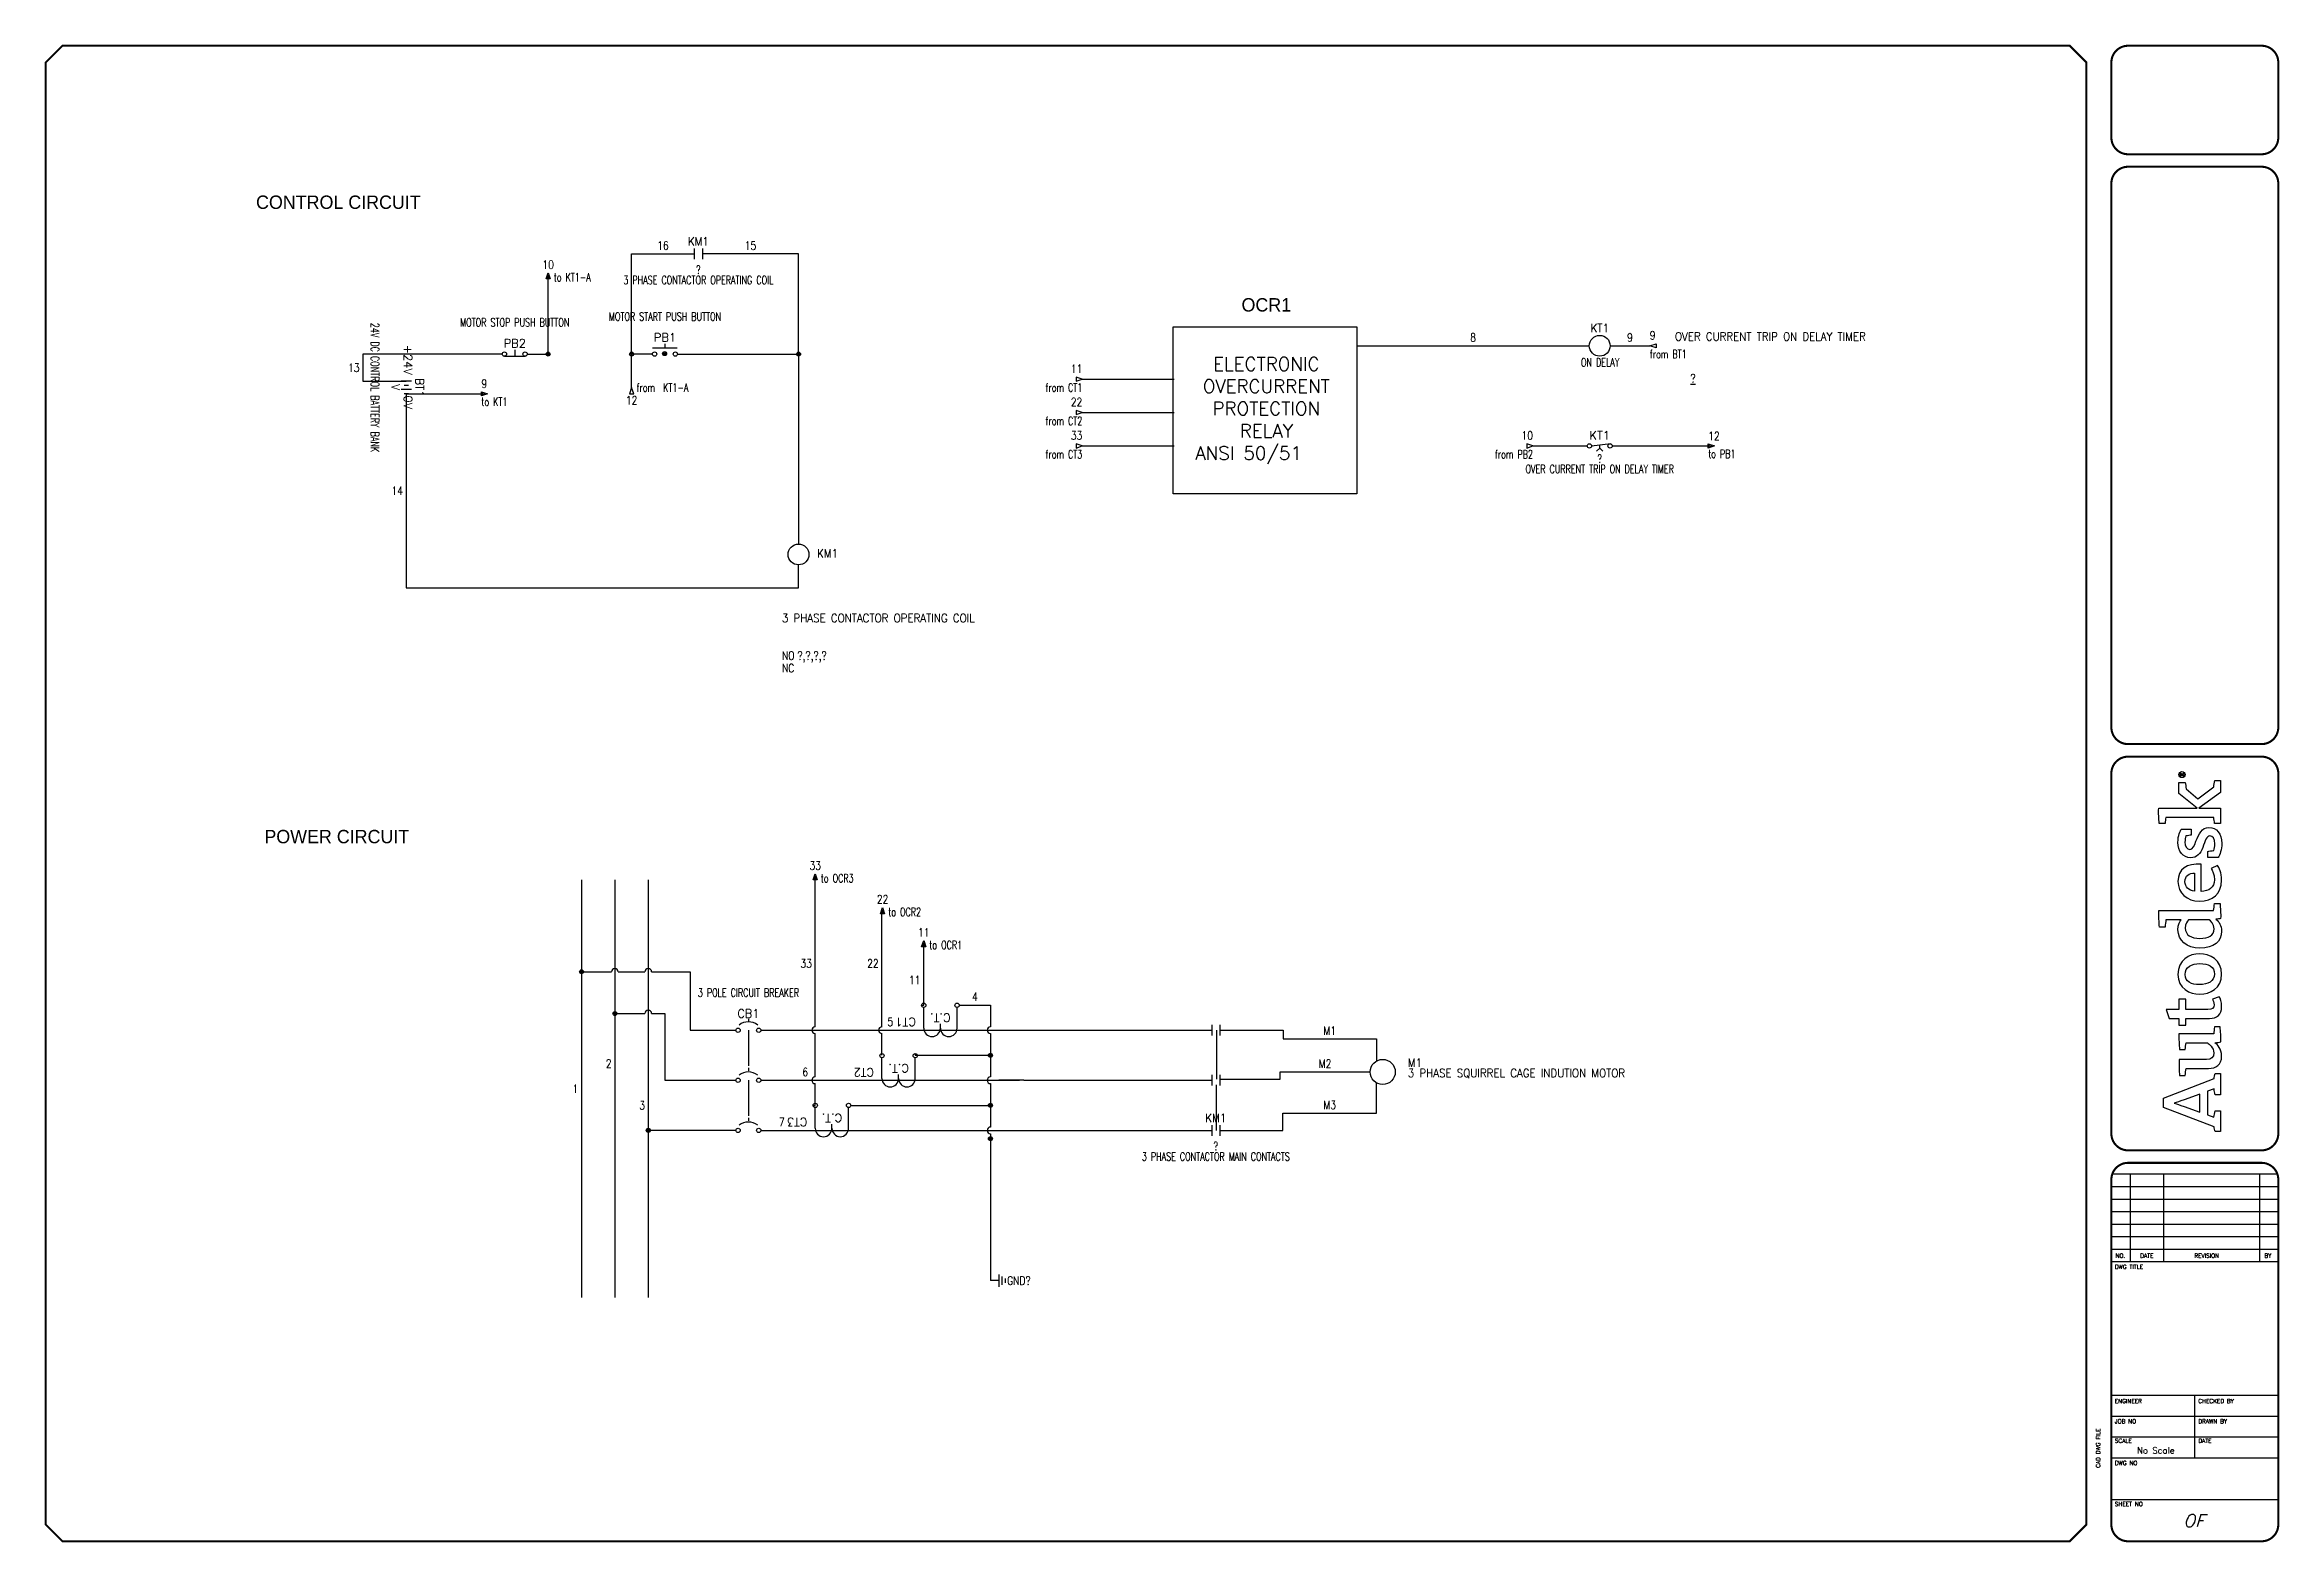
# Model space of a CAD drawing. Extents: x -0.5 to 32.9, y 0.1 to 22.5.
import ezdxf
from ezdxf.enums import TextEntityAlignment as Align

# ---------------------------------------------------------------- set-up
doc = ezdxf.new("R2010")
doc.units = 0
doc.header["$MEASUREMENT"] = 0
doc.linetypes.add('HIDDEN2', pattern=[0.1875, 0.125, -0.0625])
for name, color, linetype in [('DESC', 150, 'Continuous'), ('DESCCHILD', 20, 'Continuous'), ('LAYER_1', 160, 'Continuous'), ('LINK', 9, 'Continuous'), ('MISC', 7, 'Continuous'), ('SYMS', 7, 'Continuous'), ('TAGS', 150, 'Continuous'), ('TERMS', 123, 'Continuous'), ('TITLE', 7, 'Continuous'), ('WIREFIXED', 7, 'Continuous'), ('WIRENO', 72, 'Continuous'), ('WIREREF', 52, 'Continuous'), ('WIREREF_DEST', 52, 'Continuous'), ('WIRES', 7, 'Continuous'), ('XREF', 7, 'Continuous'), ('XREFCHILD', 134, 'Continuous')]:
    doc.layers.add(name, color=color, linetype=linetype)
doc.styles.add('ITALIC', font='ITALIC')
doc.styles.add('SIMPLEX', font='SIMPLEX')
doc.styles.add('WD', font='romans.shx')

msp = doc.modelspace()

# ---------------------------------------------------------------- texts
at = {"insert": (16.694, 17.827), "char_height": 0.2, "attachment_point": 1, "style": 'SIMPLEX'}
msp.add_mtext_dynamic_manual_height_columns('\\pxqc;ELECTRONIC OVERCURRENT PROTECTION RELAY\\P\\pq*;ANSI 50/51', width=2.125, gutter_width=1, heights=[0], dxfattribs=at)
at = {"layer": 'LAYER_1', "insert": (17.385, 18.713), "char_height": 0.2, "attachment_point": 1}
msp.add_mtext('OCR1', dxfattribs=at)
at = {"layer": 'SYMS', "char_height": 0.2, "attachment_point": 1}
for s, width, insert in [('CONTROL CIRCUIT', 3.125, (2.625, 20.25)), ('POWER CIRCUIT', 3.75, (2.75, 10.75))]:
    msp.add_mtext_dynamic_manual_height_columns(s, width=width, gutter_width=1, heights=[0], dxfattribs=dict(at, insert=insert))

# ---------------------------------------------------------------- blocks, each defined once
blk = doc.blocks.new('AI9-BLK2')
at = {"layer": 'LAYER_1', "color": 7}
blk.add_circle((0, 0), 2.03, dxfattribs=at)
blk.add_open_spline([(1.7, 0), (1.7, -1), (1, -1.8), (0, -1.8), (-1, -1.8), (-1.7, -1), (-1.7, 0), (-1.7, 1), (-1, 1.8), (0, 1.8), (1, 1.8), (1.7, 1), (1.7, 0)], degree=3, knots=[0, 0, 0, 0, 1, 1, 1, 2, 2, 2, 3, 3, 3, 4, 4, 4, 4], dxfattribs=at)
blk = doc.blocks.new('AI9-BLK1')
at = {"layer": 'LAYER_1', "color": 7}
for points, knots in [([(0.7, -1.1), (0.7, -1.1), (0.2, -0.4), (0.2, -0.4), (0.1, -0.2), (0, -0.2), (-0.1, -0.1), (0.3, 0), (0.5, 0.2), (0.5, 0.5), (0.5, 0.8), (0.3, 1.1), (-0.2, 1.1), (-0.2, 1.1), (-0.8, 1.1), (-0.8, 1.1), (-0.8, 1.1), (-0.8, -1.1), (-0.8, -1.1), (-0.8, -1.1), (-0.5, -1.1), (-0.5, -1.1), (-0.5, -1.1), (-0.5, -0.1), (-0.5, -0.1), (-0.4, -0.1), (-0.3, -0.2), (-0.2, -0.3), (-0.2, -0.3), (0.3, -1.1), (0.3, -1.1), (0.3, -1.1), (0.7, -1.1), (0.7, -1.1)], [0, 0, 0, 0, 1, 1, 1, 2, 2, 2, 3, 3, 3, 4, 4, 4, 5, 5, 5, 6, 6, 6, 7, 7, 7, 8, 8, 8, 9, 9, 9, 10, 10, 10, 11, 11, 11, 11]), ([(0.2, 0.5), (0.2, 0.2), (-0.1, 0.1), (-0.3, 0.1), (-0.3, 0.1), (-0.5, 0.1), (-0.5, 0.1), (-0.5, 0.1), (-0.5, 0.8), (-0.5, 0.8), (-0.5, 0.8), (-0.2, 0.8), (-0.2, 0.8), (0.1, 0.8), (0.2, 0.7), (0.2, 0.5)], [0, 0, 0, 0, 1, 1, 1, 2, 2, 2, 3, 3, 3, 4, 4, 4, 5, 5, 5, 5])]:
    blk.add_open_spline(points, degree=3, knots=knots, dxfattribs=at)
blk = doc.blocks.new('LOGO')
for points, knots in [([(35.2, 4.3), (35.2, 4.3), (22.1, 38.1), (22.1, 38.1), (22.1, 38.1), (16.1, 38.1), (16.1, 38.1), (16.1, 38.1), (3.2, 4.3), (3.2, 4.3), (2.2, 4.2), (0.9, 4), (0, 3.7), (0, 3.7), (0, 0), (0, 0), (0, 0), (13.7, 0), (13.7, 0), (13.7, 0), (13.7, 3.7), (13.7, 3.7), (12.4, 4), (10.9, 4.3), (9.5, 4.4), (9.5, 4.4), (11.1, 8.8), (11.1, 8.8), (11.1, 8.8), (26.8, 8.8), (26.8, 8.8), (26.8, 8.8), (28.4, 4.3), (28.4, 4.3), (27, 4.2), (25.8, 4), (24.5, 3.7), (24.5, 3.7), (24.5, 0), (24.5, 0), (24.5, 0), (38.7, 0), (38.7, 0), (38.7, 0), (38.7, 3.7), (38.7, 3.7), (37.9, 3.9), (36, 4.3), (35.2, 4.3)], [0, 0, 0, 0, 1, 1, 1, 2, 2, 2, 3, 3, 3, 4, 4, 4, 5, 5, 5, 6, 6, 6, 7, 7, 7, 8, 8, 8, 9, 9, 9, 10, 10, 10, 11, 11, 11, 12, 12, 12, 13, 13, 13, 14, 14, 14, 15, 15, 15, 16, 16, 16, 16]), ([(12.8, 13.8), (12.8, 13.8), (16.6, 24.3), (16.6, 24.3), (17.8, 27.5), (18.2, 28.8), (18.8, 30.9), (18.8, 30.9), (18.9, 30.9), (18.9, 30.9), (19.6, 28.9), (20, 27.5), (21.1, 24.3), (21.1, 24.3), (24.9, 13.8), (24.9, 13.8), (24.9, 13.8), (12.8, 13.8), (12.8, 13.8)], [0, 0, 0, 0, 1, 1, 1, 2, 2, 2, 3, 3, 3, 4, 4, 4, 5, 5, 5, 6, 6, 6, 6]), ([(70.8, 23.1), (70.8, 23.1), (70.8, 27.7), (70.8, 27.7), (70.8, 27.7), (75.3, 27.7), (75.3, 27.7), (75.3, 27.7), (75.3, 34.3), (75.3, 34.3), (75.3, 34.3), (81.3, 36.2), (81.3, 36.2), (81.3, 36.2), (81.3, 27.7), (81.3, 27.7), (81.3, 27.7), (88, 27.7), (88, 27.7), (88, 27.7), (88, 23.1), (88, 23.1), (88, 23.1), (81.3, 23.1), (81.3, 23.1), (81.3, 23.1), (81.3, 8.4), (81.3, 8.4), (81.3, 5.6), (82.1, 4.3), (84.3, 4.3), (86, 4.3), (87.5, 5.1), (88, 5.5), (88, 5.5), (89.7, 0.9), (89.7, 0.9), (88.7, 0.3), (86.5, -0.7), (83.2, -0.7), (77.6, -0.7), (75.3, 2.4), (75.3, 7.4), (75.3, 7.4), (75.3, 23.1), (75.3, 23.1), (75.3, 23.1), (70.8, 23.1), (70.8, 23.1)], [0, 0, 0, 0, 1, 1, 1, 2, 2, 2, 3, 3, 3, 4, 4, 4, 5, 5, 5, 6, 6, 6, 7, 7, 7, 8, 8, 8, 9, 9, 9, 10, 10, 10, 11, 11, 11, 12, 12, 12, 13, 13, 13, 14, 14, 14, 15, 15, 15, 16, 16, 16, 16]), ([(147.1, 4.7), (147.1, 5.4), (147, 6.1), (147, 6.9), (147, 6.9), (147, 41.1), (147, 41.1), (143.4, 41.2), (139.3, 41), (136.1, 40.7), (136.1, 40.7), (136.1, 37), (136.1, 37), (137.7, 36.8), (139.6, 36.6), (141, 36.4), (141, 36.4), (141, 36.4), (141, 36.4), (141, 36.4), (141, 26.2), (141, 26.2), (140, 27.1), (138, 28.4), (134.3, 28.4), (127.3, 28.4), (122, 22.6), (122, 13.8), (122, 4.5), (126.6, -0.7), (133.4, -0.7), (137.1, -0.7), (139.6, 1.1), (141.3, 3.1), (141.3, 2.1), (141.6, 0.6), (141.8, 0), (145.2, -0.2), (148.7, 0.1), (151.7, 0.4), (151.7, 0.4), (151.7, 4.1), (151.7, 4.1), (150.2, 4.2), (148.4, 4.5), (147.1, 4.7)], [0, 0, 0, 0, 1, 1, 1, 2, 2, 2, 3, 3, 3, 4, 4, 4, 5, 5, 5, 6, 6, 6, 7, 7, 7, 8, 8, 8, 9, 9, 9, 10, 10, 10, 11, 11, 11, 12, 12, 12, 13, 13, 13, 14, 14, 14, 15, 15, 15, 15]), ([(229.4, 4.6), (229.4, 4.6), (221.5, 15.2), (221.5, 15.2), (221.5, 15.2), (228, 23), (228, 23), (229.4, 23.1), (231.3, 23.3), (232.4, 23.6), (232.4, 23.6), (232.4, 27.7), (232.4, 27.7), (232.4, 27.7), (225, 27.7), (225, 27.7), (225, 27.7), (215.2, 15.6), (215.2, 15.6), (215.2, 15.6), (215.2, 41.2), (215.2, 41.2), (211.8, 41.3), (208.2, 41.2), (205.1, 40.9), (205.1, 40.9), (205.1, 36.9), (205.1, 36.9), (206.5, 36.8), (208, 36.6), (209.1, 36.5), (209.1, 36.5), (209.1, 4.5), (209.1, 4.5), (207.8, 4.4), (206.3, 4.2), (205.1, 4), (205.1, 4), (205.1, 0), (205.1, 0), (205.1, 0), (215.2, 0), (215.2, 0), (215.2, 0), (215.2, 14.5), (215.2, 14.5), (215.2, 14.5), (225.6, 0), (225.6, 0), (225.6, 0), (233.7, 0), (233.7, 0), (233.7, 0), (233.7, 3.8), (233.7, 3.8), (232.2, 4.2), (230.6, 4.4), (229.4, 4.6)], [0, 0, 0, 0, 1, 1, 1, 2, 2, 2, 3, 3, 3, 4, 4, 4, 5, 5, 5, 6, 6, 6, 7, 7, 7, 8, 8, 8, 9, 9, 9, 10, 10, 10, 11, 11, 11, 12, 12, 12, 13, 13, 13, 14, 14, 14, 15, 15, 15, 16, 16, 16, 17, 17, 17, 18, 18, 18, 19, 19, 19, 19]), ([(59.7, -0.1), (59.5, 0.6), (59.2, 2.6), (59.1, 3.8), (57.8, 2), (54.9, -0.7), (50.2, -0.7), (44.2, -0.7), (42, 3.1), (42, 8.1), (42, 8.1), (42, 22.9), (42, 22.9), (40.6, 23.2), (38.8, 23.4), (37.3, 23.5), (37.3, 23.5), (37.3, 27.3), (37.3, 27.3), (40.3, 27.6), (44.4, 27.8), (48, 27.6), (48, 27.6), (48, 9.3), (48, 9.3), (48, 6.2), (49.1, 4.5), (52.3, 4.5), (55.8, 4.5), (58.4, 7.9), (59, 8.6), (59, 8.6), (59, 23), (59, 23), (57.8, 23.2), (56, 23.4), (54.6, 23.5), (54.6, 23.5), (54.6, 27.3), (54.6, 27.3), (57.6, 27.7), (61.5, 27.8), (65, 27.7), (65, 27.7), (65, 4.6), (65, 4.6), (66.3, 4.4), (68.1, 4.2), (69.6, 4.1), (69.6, 4.1), (69.6, 0.3), (69.6, 0.3), (66.7, 0), (63, -0.2), (59.7, -0.1)], [0, 0, 0, 0, 1, 1, 1, 2, 2, 2, 3, 3, 3, 4, 4, 4, 5, 5, 5, 6, 6, 6, 7, 7, 7, 8, 8, 8, 9, 9, 9, 10, 10, 10, 11, 11, 11, 12, 12, 12, 13, 13, 13, 14, 14, 14, 15, 15, 15, 16, 16, 16, 17, 17, 17, 18, 18, 18, 18]), ([(104.8, -0.7), (95.2, -0.7), (91.4, 7), (91.4, 13.8), (91.4, 20.6), (95.1, 28.4), (104.6, 28.4), (114.1, 28.4), (118.3, 20.8), (118.3, 14), (118.3, 7.2), (114.2, -0.7), (104.8, -0.7)], [0, 0, 0, 0, 1, 1, 1, 2, 2, 2, 3, 3, 3, 4, 4, 4, 4]), ([(104.5, 23.6), (99.6, 23.6), (97.8, 19.5), (97.8, 14), (97.8, 8.5), (99.9, 4.1), (104.8, 4.1), (109.8, 4.1), (111.8, 8.2), (111.8, 13.8), (111.8, 19.3), (109.5, 23.6), (104.5, 23.6)], [0, 0, 0, 0, 1, 1, 1, 2, 2, 2, 3, 3, 3, 4, 4, 4, 4]), ([(141, 7.6), (140.3, 6.7), (138.2, 4.3), (135, 4.3), (130.5, 4.3), (128.5, 8.1), (128.5, 13.8), (128.5, 19.6), (130.9, 23.5), (135.4, 23.5), (138.3, 23.5), (139.9, 22.3), (141, 21.3), (141, 21.3), (141, 7.6), (141, 7.6)], [0, 0, 0, 0, 1, 1, 1, 2, 2, 2, 3, 3, 3, 4, 4, 4, 5, 5, 5, 5]), ([(167.6, 4.1), (171.4, 4.1), (173.8, 5.5), (175, 6.2), (175, 6.2), (177.1, 2.1), (177.1, 2.1), (175.5, 1.1), (172.6, -0.7), (167.2, -0.7), (158.2, -0.7), (153.3, 5.5), (153.3, 14), (153.3, 22.5), (158.9, 28.4), (166.4, 28.4), (174.6, 28.4), (178.7, 22.5), (177.9, 12.9), (177.9, 12.9), (159.8, 12.9), (159.8, 12.9), (160, 7.9), (162.3, 4.1), (167.6, 4.1)], [0, 0, 0, 0, 1, 1, 1, 2, 2, 2, 3, 3, 3, 4, 4, 4, 5, 5, 5, 6, 6, 6, 7, 7, 7, 8, 8, 8, 8]), ([(172, 17.3), (171.9, 20.8), (170.4, 23.7), (166.3, 23.7), (162.6, 23.7), (160.6, 21.2), (159.9, 17.3), (159.9, 17.3), (172, 17.3), (172, 17.3)], [0, 0, 0, 0, 1, 1, 1, 2, 2, 2, 3, 3, 3, 3]), ([(193.3, 16.4), (190.2, 17.6), (187.8, 18.3), (187.8, 20.5), (187.8, 22.6), (189.9, 23.7), (192.6, 23.7), (194.1, 23.7), (195.6, 23.5), (196.8, 23.1), (196.9, 21.9), (197.1, 20.1), (197.3, 19.6), (197.3, 19.6), (201.3, 19.6), (201.3, 19.6), (201.3, 19.6), (201.3, 26.1), (201.3, 26.1), (200.2, 26.8), (197.1, 28.4), (192.4, 28.4), (186.5, 28.4), (182.2, 25), (182.2, 20.1), (182.2, 15.7), (184.9, 13.4), (189.1, 11.9), (193.4, 10.4), (196.7, 9.3), (196.7, 7.2), (196.7, 5.1), (195, 3.9), (191.4, 3.9), (189.9, 3.9), (188.1, 4.1), (187, 4.6), (186.9, 5.9), (186.6, 7.8), (186.3, 8.4), (186.3, 8.4), (182.3, 8.4), (182.3, 8.4), (182.3, 8.4), (182.3, 1.6), (182.3, 1.6), (182.3, 1.6), (182.3, 1.6), (182.3, 1.6), (184.1, 0.5), (187.5, -0.8), (191.8, -0.8), (198.3, -0.8), (202.4, 2.6), (202.4, 7.8), (202.4, 12.5), (197.8, 14.6), (193.3, 16.4)], [0, 0, 0, 0, 1, 1, 1, 2, 2, 2, 3, 3, 3, 4, 4, 4, 5, 5, 5, 6, 6, 6, 7, 7, 7, 8, 8, 8, 9, 9, 9, 10, 10, 10, 11, 11, 11, 12, 12, 12, 13, 13, 13, 14, 14, 14, 15, 15, 15, 16, 16, 16, 17, 17, 17, 18, 18, 18, 19, 19, 19, 19])]:
    blk.add_open_spline(points, degree=3, knots=knots)
for name, p in [('AI9-BLK2', (237.6, 25.7)), ('AI9-BLK1', (237.8, 25.7))]:
    blk.add_blockref(name, p)
blk = doc.blocks.new('NO_NUM_acade_title')
at = {"layer": 'TITLE'}
for p, q in [((30.594, 22.177), (30.594, 20.781)), ((30.969, 5.531), (33.469, 5.531)), ((31.25, 5.531), (31.25, 4.219)), ((31.75, 5.531), (31.75, 4.219)), ((33.188, 5.531), (33.188, 4.219)), ((30.969, 5.344), (33.469, 5.344)), ((30.969, 5.156), (33.469, 5.156)), ((30.969, 4.969), (33.469, 4.969)), ((30.969, 4.781), (33.469, 4.781)), ((30.969, 4.594), (33.469, 4.594)), ((30.969, 4.406), (33.469, 4.406)), ((30.969, 4.219), (33.469, 4.219)), ((30.594, 0.281), (30.594, 2.214)), ((30.969, 2.219), (33.469, 2.219)), ((32.219, 1.281), (32.219, 2.219)), ((30.969, 1.906), (33.469, 1.906)), ((30.969, 1.594), (33.469, 1.594)), ((30.969, 1.281), (33.469, 1.281)), ((30.969, 0.656), (33.469, 0.656))]:
    blk.add_line(p, q, dxfattribs=at)
at = {"layer": 'TITLE', "const_width": 0.0312}
blk.add_lwpolyline([(30.594, 0.281), (30.594, 22.177), (30.344, 22.427), (0.281, 22.427), (0.031, 22.177), (0.031, 0.281), (0.281, 0.031), (30.344, 0.031)], close=True, dxfattribs=at)
for points in [[(31.219, 22.427, 0.414214), (30.969, 22.177, 0.414214)], [(33.469, 22.177, 0.414214), (33.219, 22.427, 0.414214)], [(30.969, 21.052, 0.414214), (31.219, 20.802, 0.414214)], [(33.219, 20.802, 0.414214), (33.469, 21.052, 0.414214)], [(31.219, 20.615, 0.414214), (30.969, 20.365, 0.414214)], [(33.469, 20.365, 0.414214), (33.219, 20.615, 0.414214)], [(30.969, 12.219, 0.414214), (31.219, 11.969, 0.414214)], [(33.219, 11.969, 0.414214), (33.469, 12.219, 0.414214)], [(31.219, 11.781, 0.414214), (30.969, 11.531, 0.414214)], [(33.469, 11.531, 0.414214), (33.219, 11.781, 0.414214)], [(30.969, 6.135, 0.414214), (31.219, 5.885, 0.414214)], [(33.219, 5.885, 0.414214), (33.469, 6.135, 0.414214)], [(31.219, 5.698, 0.414214), (30.969, 5.448, 0.414214)], [(33.469, 5.448, 0.414214), (33.219, 5.698, 0.414214)], [(30.969, 0.281, 0.414214), (31.219, 0.031, 0.414214)], [(33.219, 0.031, 0.414214), (33.469, 0.281, 0.414214)]]:
    blk.add_lwpolyline(points, format="xyb", dxfattribs=at)
for points in [[(33.219, 22.427), (31.219, 22.427)], [(30.969, 22.177), (30.969, 21.052)], [(33.469, 22.177), (33.469, 21.052)], [(33.219, 20.802), (31.219, 20.802)], [(33.219, 20.615), (31.219, 20.615)], [(30.969, 20.365), (30.969, 12.219)], [(33.469, 20.365), (33.469, 12.219)], [(31.219, 11.969), (33.219, 11.969)], [(31.219, 11.781), (33.219, 11.781)], [(31.219, 5.885), (33.219, 5.885)], [(31.219, 5.698), (33.219, 5.698)], [(30.969, 5.448), (30.969, 0.281)], [(33.469, 5.448), (33.469, 0.281)], [(31.219, 0.031), (33.219, 0.031)]]:
    blk.add_lwpolyline(points, dxfattribs=at)
at = {"layer": 'TITLE', "color": 7, "const_width": 0.0312}
for points in [[(30.969, 11.531), (30.969, 6.135)], [(33.469, 11.531), (33.469, 6.135)]]:
    blk.add_lwpolyline(points, dxfattribs=at)
at = {"xscale": 0.02250000000000085, "yscale": 0.02250000000000085, "zscale": 0.02250000000000085, "rotation": 90}
blk.add_blockref('LOGO', (32.605, 6.167), dxfattribs=at)
at = {"layer": 'TITLE', "color": 1, "style": 'SIMPLEX'}
for s, p in [('DWG TITLE', (31.021, 4.109)), ('ENGINEER', (31.021, 2.099)), ('CHECKED BY', (32.271, 2.099)), ('JOB NO', (31.021, 1.797)), ('DRAWN BY', (32.271, 1.797)), ('SCALE', (31.021, 1.505)), ('DATE', (32.271, 1.505)), ('DWG NO', (31.021, 1.172)), ('SHEET NO', (31.021, 0.557))]:
    blk.add_text(s, height=0.0625, dxfattribs=at).set_placement(p)
at = {"layer": 'TITLE', "color": 1}
for s, height, style, p in [('NO.', 0.0625, 'SIMPLEX', (31.104, 4.307)), ('DATE', 0.0625, 'SIMPLEX', (31.5, 4.307)), ('REVISION', 0.0625, 'SIMPLEX', (32.396, 4.307)), ('BY', 0.0625, 'SIMPLEX', (33.313, 4.307)), ('OF', 0.1875, 'ITALIC', (32.208, 0.339))]:
    blk.add_text(s, height=height, dxfattribs=dict(at, style=style)).set_placement(p, align=Align.MIDDLE)
at = {"layer": 'TITLE', "color": 1, "style": 'SIMPLEX'}
blk.add_text('CAD DWG FILE', height=0.0625, rotation=90, dxfattribs=at).set_placement((30.802, 1.13))
at = {"layer": 'TITLE', "color": 1, "style": 'ITALIC'}
for tag, height, p in [('TITLE#1', 0.125, (32.156, 3.406)), ('TITLE#2', 0.125, (32.156, 3.204)), ('TITLE#3', 0.125, (32.156, 3.001)), ('TITLE#4', 0.125, (32.156, 2.799)), ('DWG#', 0.2, (32.156, 0.826))]:
    blk.add_attdef(tag, text='', height=height, dxfattribs=at).set_placement(p, align=Align.CENTER)
at = {"layer": 'TITLE', "color": 1, "style": 'SIMPLEX'}
blk.add_attdef('CAD#', (30.826, 1.958), '', height=0.0938, rotation=90, dxfattribs=at)
at = {"layer": 'TITLE', "color": 1}
for tag, p, height, style in [('ENGINEER', (31.237, 1.958), 0.0938, 'ITALIC'), ('CHKDBY', (32.424, 1.958), 0.0938, 'ITALIC'), ('JOB#', (31.464, 1.644), 0.0938, 'SIMPLEX'), ('DRAWNBY', (32.494, 1.644), 0.0938, 'ITALIC'), ('SCALE', (31.353, 1.344), 0.0938, 'SIMPLEX'), ('DATE', (32.408, 1.344), 0.0938, 'SIMPLEX'), ('SHTS', (32.532, 0.25), 0.2, 'ITALIC')]:
    blk.add_attdef(tag, p, '', height=height, dxfattribs=dict(at, style=style))
at = {"layer": 'TITLE', "color": 1, "style": 'ITALIC'}
blk.add_attdef('SH#', text='', height=0.2, dxfattribs=at).set_placement((31.881, 0.25), align=Align.RIGHT)
at = {"layer": 'TITLE', "color": 7, "flags": 9}
blk.add_attdef('WD_TB', (31.219, 0.031), '', height=0.125, dxfattribs=at)
blk = doc.blocks.new('HMS21')
at = {"linetype": 'Continuous'}
for p, q in [((-0.062, 0.08), (-0.062, -0.08)), ((0.062, 0.08), (0.062, -0.08))]:
    blk.add_line(p, q, dxfattribs=at)
at = {"style": 'WD'}
for tag, width, p in [('INST', 0.7, (0, 0.451)), ('LOC', 0.7, (0, 0.281)), ('TAG2', 0.9, (0, 0.125)), ('DESC1', 0.7, (0, -0.454)), ('XREF', 0.7, (0, -0.297)), ('DESC2', 0.7, (0, -0.61)), ('DESC3', 0.7, (0, -0.766))]:
    blk.add_attdef(tag, text='', height=0.125, dxfattribs=dict(at, width=width)).set_placement(p, align=Align.CENTER)
for tag, p, height, flags in [('X4TERM01', (-0.062, 0), 0.0125, 1), ('X1TERM02', (0.062, 0), 0.0125, 1), ('FAMILY', (0.097, 0.053), 0.01, 9), ('CONTACT', (0.097, 0.036), 0.01, 1)]:
    blk.add_attdef(tag, p, '', height=height, dxfattribs=dict(at, flags=flags))
for tag, p in [('X2LINK', (0, 0.125)), ('X8LINK', (0, -0.125))]:
    blk.add_attdef(tag, p, '', height=0.01, dxfattribs=at)
at = {"linetype": 'Continuous', "style": 'WD', "flags": 8}
blk.add_attdef('TERM01', text='', height=0.125, dxfattribs=at).set_placement((-0.125, -0.031), align=Align.TOP_RIGHT)
blk.add_attdef('TERM02', text='', height=0.125, dxfattribs=at).set_placement((0.125, -0.031), align=Align.TOP_LEFT)
blk = doc.blocks.new('HCB1')
blk.add_line((0, 0.173), (0, 0.126))
for centre in [(-0.155, 0), (0.155, 0)]:
    blk.add_circle(centre, 0.0322)
blk.add_arc((0, -0.109), 0.234, 53.1301, 126.8699)
at = {"style": 'WD', "width": 0.7}
for tag, p in [('INST', (0, 0.826)), ('LOC', (0, 0.656)), ('DESC1', (0, 0.5)), ('DESC2', (0, 0.344)), ('RATING1', (0, -0.188)), ('XREF', (0, -0.344))]:
    blk.add_attdef(tag, text='', height=0.125, dxfattribs=at).set_placement(p, align=Align.CENTER)
at = {"style": 'WD'}
blk.add_attdef('TAG1', text='', height=0.125, dxfattribs=at).set_placement((0, 0.188), align=Align.CENTER)
for tag, p, height, flags in [('X4TERM01', (-0.188, 0), 0.0125, 1), ('X1TERM02', (0.188, 0), 0.0125, 1), ('FAMILY', (0.205, 0.152), 0.01, 9), ('CONTACT', (0.205, 0.133), 0.01, 9)]:
    blk.add_attdef(tag, p, '', height=height, dxfattribs=dict(at, flags=flags))
for tag, p in [('X2LINK', (0, 0.219)), ('X8LINK', (0, 0))]:
    blk.add_attdef(tag, p, '', height=0.01, dxfattribs=at)
at = {"linetype": 'Continuous', "style": 'WD', "flags": 9}
for tag, p in [('ASSYCODE', (0.219, 0.062)), ('MFG', (0.228, 0.089)), ('CAT', (0.23, 0.108))]:
    blk.add_attdef(tag, text='', height=0.01, dxfattribs=at).set_placement(p, align=Align.CENTER)
at = {"linetype": 'Continuous', "style": 'WD', "flags": 8}
blk.add_attdef('TERM01', text='', height=0.125, dxfattribs=at).set_placement((-0.25, -0.031), align=Align.TOP_RIGHT)
blk.add_attdef('TERM02', text='', height=0.125, dxfattribs=at).set_placement((0.25, -0.031), align=Align.TOP_LEFT)
blk = doc.blocks.new('HCB2')
at = {"linetype": 'HIDDEN2'}
blk.add_line((0, 0.187), (0, 0.141), dxfattribs=at)
for centre in [(-0.155, 0), (0.155, 0)]:
    blk.add_circle(centre, 0.0322)
blk.add_arc((0, -0.109), 0.234, 53.1301, 126.8699)
at = {"style": 'WD', "width": 0.7}
for tag, p in [('INST', (0, 0.863)), ('LOC', (0, 0.693)), ('DESC1', (0, 0.537)), ('DESC2', (0, 0.38)), ('RATING1', (0, -0.188)), ('XREF', (0, -0.344))]:
    blk.add_attdef(tag, text='', height=0.125, dxfattribs=at).set_placement(p, align=Align.CENTER)
at = {"style": 'WD'}
blk.add_attdef('TAG2', text='', height=0.125, dxfattribs=at).set_placement((0, 0.224), align=Align.CENTER)
for tag, p, height, flags in [('X4TERM01', (-0.188, 0), 0.0125, 1), ('FAMILY', (0.054, 0.183), 0.01, 9), ('CONTACT', (0.054, 0.159), 0.01, 9), ('X1TERM02', (0.188, 0), 0.0125, 1)]:
    blk.add_attdef(tag, p, '', height=height, dxfattribs=dict(at, flags=flags))
for tag, p in [('X2LINK', (0, 0.219)), ('X8LINK', (0, 0))]:
    blk.add_attdef(tag, p, '', height=0.01, dxfattribs=at)
at = {"linetype": 'Continuous', "style": 'WD', "flags": 8}
blk.add_attdef('TERM01', text='', height=0.125, dxfattribs=at).set_placement((-0.25, -0.031), align=Align.TOP_RIGHT)
blk.add_attdef('TERM02', text='', height=0.125, dxfattribs=at).set_placement((0.25, -0.031), align=Align.TOP_LEFT)
blk = doc.blocks.new('WDDOT')
for radius in [0.03, 0.0187, 0.00929]:
    blk.add_circle((0, 0), radius)
blk = doc.blocks.new('HMO13')
blk.add_circle((0, 0), 0.188)
at = {"style": 'WD'}
for tag, p, width in [('INST', (0.381, 0.403), 0.7), ('LOC', (0.381, 0.234), 0.7), ('TAG1', (0.375, 0.077), 0.9), ('DESC1', (0.376, -0.079), 0.9), ('DESC2', (0.376, -0.235), 0.9), ('DESC3', (0.376, -0.391), 0.9), ('RATING3', (0.375, -0.548), 0.8), ('RATING4', (0.375, -0.704), 0.8), ('WDTAGALT', (0.375, -0.875), 0.7)]:
    blk.add_attdef(tag, p, '', height=0.125, dxfattribs=dict(at, width=width))
at = {"style": 'WD', "width": 0.8}
blk.add_attdef('RATING1', text='', height=0.1, dxfattribs=at).set_placement((0, 0), align=Align.CENTER)
at = {"style": 'WD', "flags": 1}
for tag, p in [('X4TERM02', (-0.188, 0)), ('X0TERM01', (-0.094, 0.162)), ('X0TERM03', (-0.094, -0.162)), ('X0TERM04', (0.133, -0.133))]:
    blk.add_attdef(tag, p, '', height=0.0125, dxfattribs=at)
at = {"linetype": 'Continuous', "style": 'WD', "flags": 9}
blk.add_attdef('ASSYCODE', text='', height=0.01, dxfattribs=at).set_placement((0, 0.125), align=Align.CENTER)
at = {"style": 'WD', "flags": 9}
blk.add_attdef('FAMILY', text='', height=0.01, dxfattribs=at).set_placement((-0.005, 0.17), align=Align.CENTER)
at = {"linetype": 'Continuous', "style": 'WD', "flags": 1}
for tag, p in [('MFG', (0, 0.14)), ('CAT', (0, 0.159))]:
    blk.add_attdef(tag, text='', height=0.01, dxfattribs=at).set_placement(p, align=Align.MIDDLE)
at = {"style": 'WD', "width": 0.8}
blk.add_attdef('RATING2', text='', height=0.1, dxfattribs=at).set_placement((0, -0.031), align=Align.TOP_CENTER)
blk = doc.blocks.new('HTD1N')
blk.add_circle((0, 0), 0.156)
at = {"style": 'WD'}
for tag, width, p in [('INST', 0.7, (0, 0.528)), ('LOC', 0.7, (0, 0.359)), ('TAG1', 0.9, (0, 0.202)), ('RATING1', 0.7, (0.006, -0.312)), ('RATING2', 0.7, (0.006, -0.469))]:
    blk.add_attdef(tag, text='', height=0.125, dxfattribs=dict(at, width=width)).set_placement(p, align=Align.CENTER)
at = {"style": 'WD', "flags": 1}
for tag, p in [('X4TERM01', (-0.156, 0)), ('X1TERM02', (0.156, 0))]:
    blk.add_attdef(tag, p, '', height=0.0125, dxfattribs=at)
at = {"linetype": 'Continuous', "style": 'WD', "flags": 9}
blk.add_attdef('ASSYCODE', text='', height=0.01, dxfattribs=at).set_placement((0, 0.094), align=Align.CENTER)
at = {"style": 'WD', "flags": 9}
blk.add_attdef('FAMILY', text='', height=0.01, dxfattribs=at).set_placement((-0.005, 0.17), align=Align.CENTER)
at = {"linetype": 'Continuous', "style": 'WD', "flags": 1}
for tag, p in [('MFG', (0, 0.14)), ('CAT', (0, 0.159))]:
    blk.add_attdef(tag, text='', height=0.01, dxfattribs=at).set_placement(p, align=Align.MIDDLE)
at = {"style": 'WD'}
for tag, p, width in [('DESC1', (1.126, 0.076), 0.9), ('DESC2', (1.126, -0.081), 0.9), ('DESC3', (1.126, -0.237), 0.9), ('XREFNO', (1.359, -0.393), 0.8), ('XREFNC', (1.359, -0.549), 0.8)]:
    blk.add_attdef(tag, p, '', height=0.125, dxfattribs=dict(at, width=width))
at = {"linetype": 'Continuous', "style": 'WD'}
blk.add_attdef('TERM01', text='', height=0.125, dxfattribs=at).set_placement((-0.2, -0.035), align=Align.TOP_RIGHT)
blk.add_attdef('TERM02', text='', height=0.125, dxfattribs=at).set_placement((0.2, -0.035), align=Align.TOP_LEFT)
at = {"style": 'WD', "width": 0.8, "flags": 8}
for tag, p in [('NO', (1.126, -0.393)), ('NC', (1.126, -0.549))]:
    blk.add_attdef(tag, p, '', height=0.125, dxfattribs=at)
blk = doc.blocks.new('HPB11')
for p, q in [((-0.185, 0.094), (0.18, 0.094)), ((0, 0.156), (0, 0.094))]:
    blk.add_line(p, q)
for centre in [(-0.155, 0), (0.155, 0)]:
    blk.add_circle(centre, 0.0322)
at = {"style": 'WD', "width": 0.7}
for tag, p in [('INST', (0, 0.826)), ('LOC', (0, 0.656)), ('DESC1', (0, 0.5)), ('DESC2', (0, 0.344)), ('XREF', (0, -0.219))]:
    blk.add_attdef(tag, text='', height=0.125, dxfattribs=at).set_placement(p, align=Align.CENTER)
at = {"style": 'WD'}
blk.add_attdef('TAG1', text='', height=0.125, dxfattribs=at).set_placement((0, 0.188), align=Align.CENTER)
for tag, p, height, flags in [('X4TERM01', (-0.188, 0), 0.0125, 1), ('X1TERM02', (0.188, 0), 0.0125, 1), ('FAMILY', (0.205, 0.152), 0.01, 9), ('CONTACT', (0.205, 0.136), 0.01, 1)]:
    blk.add_attdef(tag, p, '', height=height, dxfattribs=dict(at, flags=flags))
for tag, p in [('X2LINK', (0, 0.219)), ('X8LINK', (0, 0))]:
    blk.add_attdef(tag, p, '', height=0.01, dxfattribs=at)
at = {"linetype": 'Continuous', "style": 'WD', "flags": 9}
for tag, p in [('ASSYCODE', (0.23, 0.071)), ('MFG', (0.228, 0.089)), ('CAT', (0.23, 0.108))]:
    blk.add_attdef(tag, text='', height=0.01, dxfattribs=at).set_placement(p, align=Align.CENTER)
at = {"linetype": 'Continuous', "style": 'WD', "flags": 8}
blk.add_attdef('TERM01', text='', height=0.125, dxfattribs=at).set_placement((-0.25, -0.031), align=Align.TOP_RIGHT)
blk.add_attdef('TERM02', text='', height=0.125, dxfattribs=at).set_placement((0.25, -0.031), align=Align.TOP_LEFT)
blk = doc.blocks.new('HPB12')
for p, q in [((0, 0.065), (0, -0.033)), ((-0.156, -0.033), (0.156, -0.033))]:
    blk.add_line(p, q)
for centre in [(-0.155, 0), (0.155, 0)]:
    blk.add_circle(centre, 0.0322)
at = {"style": 'WD', "width": 0.7}
for tag, p in [('INST', (0, 0.738)), ('LOC', (0, 0.568)), ('DESC1', (0, 0.412)), ('DESC2', (0, 0.255)), ('XREF', (0, -0.232))]:
    blk.add_attdef(tag, text='', height=0.125, dxfattribs=at).set_placement(p, align=Align.CENTER)
at = {"style": 'WD'}
blk.add_attdef('TAG1', text='', height=0.125, dxfattribs=at).set_placement((0, 0.099), align=Align.CENTER)
for tag, p, height, flags in [('X4TERM01', (-0.188, 0), 0.0125, 1), ('FAMILY', (0.054, 0.058), 0.01, 9), ('CONTACT', (0.054, 0.042), 0.01, 9), ('X1TERM02', (0.188, 0), 0.0125, 1)]:
    blk.add_attdef(tag, p, '', height=height, dxfattribs=dict(at, flags=flags))
for tag, p in [('X2LINK', (0, 0.125)), ('X8LINK', (0, -0.094))]:
    blk.add_attdef(tag, p, '', height=0.01, dxfattribs=at)
at = {"linetype": 'Continuous', "style": 'WD', "flags": 9}
for tag, p in [('MFG', (0.076, -0.006)), ('CAT', (0.076, 0.017)), ('ASSYCODE', (0.076, -0.022))]:
    blk.add_attdef(tag, text='', height=0.01, dxfattribs=at).set_placement(p, align=Align.CENTER)
at = {"linetype": 'Continuous', "style": 'WD', "flags": 8}
blk.add_attdef('TERM01', text='', height=0.125, dxfattribs=at).set_placement((-0.25, -0.031), align=Align.TOP_RIGHT)
blk.add_attdef('TERM02', text='', height=0.125, dxfattribs=at).set_placement((0.25, -0.031), align=Align.TOP_LEFT)
blk = doc.blocks.new('HBA1')
for p, q in [((-0.094, 0.031), (-0.094, -0.031)), ((-0.031, 0.078), (-0.031, -0.078)), ((0.031, 0.031), (0.031, -0.031)), ((0.094, 0.078), (0.094, -0.078))]:
    blk.add_line(p, q)
at = {"style": 'WD'}
for tag, width, p in [('INST', 0.7, (0.006, 0.466)), ('LOC', 0.7, (0.006, 0.296)), ('TAG1', 0.9, (0, 0.14)), ('RATING1', 0.9, (0.006, -0.219)), ('DESC1', 0.7, (0, -0.375)), ('DESC2', 0.7, (0, -0.531))]:
    blk.add_attdef(tag, text='', height=0.125, dxfattribs=dict(at, width=width)).set_placement(p, align=Align.CENTER)
at = {"linetype": 'Continuous', "style": 'WD'}
blk.add_attdef('TERM01', text='', height=0.125, dxfattribs=at).set_placement((-0.122, 0.09), align=Align.TOP_RIGHT)
at = {"style": 'WD', "flags": 1}
for tag, p in [('X4TERM01', (-0.094, 0)), ('X1TERM02', (0.094, 0))]:
    blk.add_attdef(tag, p, '', height=0.0125, dxfattribs=at)
at = {"linetype": 'Continuous', "style": 'WD', "flags": 9}
blk.add_attdef('ASSYCODE', text='', height=0.01, dxfattribs=at).set_placement((0.001, 0.059), align=Align.CENTER)
at = {"style": 'WD', "flags": 9}
blk.add_attdef('FAMILY', text='', height=0.01, dxfattribs=at).set_placement((-0.005, 0.107), align=Align.CENTER)
at = {"linetype": 'Continuous', "style": 'WD', "flags": 1}
for tag, p in [('MFG', (0, 0.078)), ('CAT', (0, 0.097))]:
    blk.add_attdef(tag, text='', height=0.01, dxfattribs=at).set_placement(p, align=Align.MIDDLE)
at = {"linetype": 'Continuous', "style": 'WD'}
blk.add_attdef('TERM02', text='', height=0.125, dxfattribs=at).set_placement((0.122, 0.09), align=Align.TOP_LEFT)
blk = doc.blocks.new('VMS1')
blk.add_circle((0, 0), 0.156)
at = {"style": 'WD'}
for tag, p, width in [('INST', (0.281, 0.328), 0.7), ('TAG1', (0.278, -0.047), 0.9), ('LOC', (0.281, 0.141), 0.7), ('DESC1', (-0.249, -1.015), 0.9), ('DESC2', (-0.249, -1.203), 0.9), ('DESC3', (-0.249, -1.39), 0.9)]:
    blk.add_attdef(tag, p, '', height=0.125, dxfattribs=dict(at, width=width))
at = {"style": 'WD', "flags": 8}
blk.add_attdef('TERM01', text='', height=0.125, dxfattribs=at).set_placement((-0.031, 0.181), align=Align.RIGHT)
at = {"style": 'WD', "flags": 1}
for tag, p in [('X2TERM01', (0, 0.156)), ('X8TERM02', (0, -0.156))]:
    blk.add_attdef(tag, p, '', height=0.0125, dxfattribs=at)
at = {"style": 'WD', "flags": 8}
blk.add_attdef('TERM02', text='', height=0.125, dxfattribs=at).set_placement((-0.031, -0.178), align=Align.TOP_RIGHT)
at = {"style": 'WD', "flags": 9}
for tag, p in [('ASSYCODE', (-0.224, -0.12)), ('FAMILY', (-0.219, -0.066))]:
    blk.add_attdef(tag, text='', height=0.01, dxfattribs=at).set_placement(p, align=Align.CENTER)
for tag, p in [('MFG', (-0.221, -0.099)), ('CAT', (-0.221, -0.084))]:
    blk.add_attdef(tag, text='', height=0.01, dxfattribs=at).set_placement(p, align=Align.MIDDLE)
at = {"style": 'WD', "width": 0.8, "flags": 8}
for tag, p in [('NO', (-0.249, -1.578)), ('NC', (-0.249, -1.765)), ('XREFNO', (-0.016, -1.578)), ('XREFNC', (-0.016, -1.765))]:
    blk.add_attdef(tag, p, '', height=0.125, dxfattribs=at)
blk = doc.blocks.new('HXF1CT')
for p, q in [((-0.25, 0.344), (-0.25, 0.032)), ((0, 0.344), (0, 0.281)), ((0.25, 0.344), (0.25, 0.032))]:
    blk.add_line(p, q)
for centre in [(-0.249, 0), (0.249, 0)]:
    blk.add_circle(centre, 0.0322)
for centre in [(-0.125, 0.344), (0.125, 0.344)]:
    blk.add_arc(centre, 0.125, 0, 180)
at = {"style": 'WD', "width": 0.7}
for tag, p in [('INST', (-0.388, 0.577)), ('DESC1', (-0.388, 0.252)), ('LOC', (-0.388, 0.408)), ('DESC2', (-0.388, 0.095))]:
    blk.add_attdef(tag, text='', height=0.125, dxfattribs=at).set_placement(p, align=Align.RIGHT)
at = {"style": 'WD'}
for tag, p, height, flags in [('X4TERM01', (-0.281, 0), 0.0125, 1), ('X1TERM02', (0.281, 0), 0.0125, 1), ('FAMILY', (0.304, 0.191), 0.01, 9), ('X8TERM01', (-0.249, -0.032), 0.0125, 1), ('X8TERM02', (0.249, -0.032), 0.0125, 1)]:
    blk.add_attdef(tag, p, '', height=height, dxfattribs=dict(at, flags=flags))
blk.add_attdef('TYPE', text='', height=0.125, dxfattribs=at).set_placement((0, 0.125), align=Align.CENTER)
at = {"linetype": 'Continuous', "style": 'WD', "flags": 9}
for tag, p in [('ASSYCODE', (0.328, 0.125)), ('MFG', (0.327, 0.143)), ('CAT', (0.329, 0.162))]:
    blk.add_attdef(tag, text='', height=0.01, dxfattribs=at).set_placement(p, align=Align.CENTER)
at = {"style": 'WD'}
blk.add_attdef('TAG1', (0.368, 0.188), '', height=0.125, dxfattribs=at)
at = {"style": 'WD', "width": 0.7}
blk.add_attdef('RATING1', (0.368, 0.031), '', height=0.125, dxfattribs=at)
at = {"linetype": 'Continuous', "style": 'WD', "flags": 8}
for tag, p in [('TERM01', (-0.188, -0.031)), ('TERM02', (0.328, -0.031))]:
    blk.add_attdef(tag, text='', height=0.125, dxfattribs=at).set_placement(p, align=Align.TOP_LEFT)
blk = doc.blocks.new('HGND2')
for p, q in [((0.125, 0), (0, 0)), ((0.125, 0.09375), (0.125, -0.09375)), ((0.171875, 0.0625), (0.171875, -0.0625)), ((0.21875, 0.03125), (0.21875, -0.03125))]:
    blk.add_line(p, q)
at = {"style": 'WD', "width": 0.8}
for tag, p in [('INST', (0.25, 0.3125)), ('TAG1', (0.25, 0)), ('LOC', (0.25, 0.15625)), ('DESC1', (0.25, -0.15625)), ('DESC2', (0.25, -0.3125))]:
    blk.add_attdef(tag, text='', height=0.125, dxfattribs=at).set_placement(p, align=Align.MIDDLE_LEFT)
at = {"style": 'WD', "flags": 1}
for tag in ['ASSYCODE', 'CAT', 'X4TERM01', 'MFG', 'FAMILY']:
    blk.add_attdef(tag, (0, 0), '', height=0.01, dxfattribs=at)
blk = doc.blocks.new('HA1S2')
for points in [[(0, 0), (-0.031, 0), (0, 0.094), (0.031, 0), (0, 0)], [(-0.016, 0.011), (0.016, 0.011), (0, 0.058), (-0.016, 0.011)]]:
    blk.add_lwpolyline(points)
at = {"style": 'WD', "width": 0.8, "flags": 8}
blk.add_attdef('WIRENO', text='', height=0.125, dxfattribs=at).set_placement((0, 0.153), align=Align.CENTER)
at = {"style": 'WD', "flags": 1}
for tag, p in [('X8TERM01', (0, 0)), ('SIGCODE', (0.026, 0.066))]:
    blk.add_attdef(tag, p, '', height=0.01, dxfattribs=at)
at = {"style": 'WD', "width": 0.7}
for tag, p in [('XREF', (0.084, -0.036)), ('DESC1', (0.084, -0.211))]:
    blk.add_attdef(tag, p, '', height=0.125, dxfattribs=at)
blk = doc.blocks.new('HA1D3')
blk.add_lwpolyline([(-0.094, 0), (-0.094, -0.031), (0, 0), (-0.094, 0.031), (-0.094, 0)])
at = {"style": 'WD', "width": 0.8, "flags": 8}
blk.add_attdef('WIRENO', text='', height=0.125, dxfattribs=at).set_placement((0, 0.094), align=Align.RIGHT)
at = {"style": 'WD', "flags": 1}
blk.add_attdef('SIGCODE', text='', height=0.01, dxfattribs=at).set_placement((-0.02, 0.047), align=Align.RIGHT)
blk.add_attdef('X1TERM01', (0, 0), '', height=0.01, dxfattribs=at)
at = {"style": 'WD', "width": 0.7}
for tag, p in [('DESC1', (0, -0.375)), ('XREF', (0, -0.188))]:
    blk.add_attdef(tag, text='', height=0.125, dxfattribs=at).set_placement(p, align=Align.RIGHT)
blk = doc.blocks.new('HA1S1')
for points in [[(0, 0), (0, 0.031), (0.094, 0), (0, -0.031), (0, 0)], [(0.011, 0.016), (0.011, -0.016), (0.058, 0), (0.011, 0.016)]]:
    blk.add_lwpolyline(points)
at = {"style": 'WD', "flags": 1}
for tag, p in [('SIGCODE', (-0.02, 0.047)), ('X4TERM01', (0, 0))]:
    blk.add_attdef(tag, p, '', height=0.01, dxfattribs=at)
at = {"style": 'WD', "width": 0.8, "flags": 8}
blk.add_attdef('WIRENO', (0, 0.087), '', height=0.125, dxfattribs=at)
at = {"style": 'WD', "width": 0.7}
for tag, p in [('XREF', (0, -0.181)), ('DESC1', (0, -0.356))]:
    blk.add_attdef(tag, p, '', height=0.125, dxfattribs=at)
blk = doc.blocks.new('HA1D1')
blk.add_lwpolyline([(0.094, 0), (0.094, -0.031), (0, 0), (0.094, 0.031), (0.094, 0)])
at = {"style": 'WD', "flags": 1}
for tag, p in [('SIGCODE', (-0.02, 0.047)), ('X4TERM01', (0, 0))]:
    blk.add_attdef(tag, p, '', height=0.01, dxfattribs=at)
at = {"style": 'WD', "width": 0.8, "flags": 8}
blk.add_attdef('WIRENO', (0, 0.094), '', height=0.125, dxfattribs=at)
at = {"style": 'WD', "width": 0.7}
for tag, p in [('XREF', (0, -0.188)), ('DESC1', (0, -0.375))]:
    blk.add_attdef(tag, p, '', height=0.125, dxfattribs=at)
blk = doc.blocks.new('HTD22N')
at = {"linetype": 'Continuous'}
blk.add_line((-0.123, 0.002), (0.168, 0.035), dxfattribs=at)
for p, q in [((0, -0.032), (0, 0.016)), ((0, -0.032), (-0.047, -0.079)), ((0.047, -0.079), (0, -0.032))]:
    blk.add_line(p, q)
for centre in [(-0.155, 0), (0.155, 0)]:
    blk.add_circle(centre, 0.0322)
at = {"style": 'WD', "width": 0.7}
for tag, p in [('INST', (0, 0.42)), ('LOC', (0, 0.25)), ('DESC1', (0, -0.408)), ('XREF', (0, -0.252)), ('DESC2', (0, -0.564)), ('DESC3', (0, -0.721))]:
    blk.add_attdef(tag, text='', height=0.125, dxfattribs=at).set_placement(p, align=Align.CENTER)
at = {"style": 'WD'}
blk.add_attdef('TAG2', text='', height=0.125, dxfattribs=at).set_placement((0, 0.094), align=Align.CENTER)
for tag, p, height, flags in [('X4TERM01', (-0.188, 0), 0.0125, 1), ('FAMILY', (0.038, 0.037), 0.01, 9), ('CONTACT', (0.038, 0.02), 0.01, 1), ('X1TERM02', (0.188, 0), 0.0125, 1)]:
    blk.add_attdef(tag, p, '', height=height, dxfattribs=dict(at, flags=flags))
at = {"linetype": 'Continuous', "style": 'WD', "flags": 8}
blk.add_attdef('TERM01', text='', height=0.125, dxfattribs=at).set_placement((-0.25, -0.031), align=Align.TOP_RIGHT)
blk.add_attdef('TERM02', text='', height=0.125, dxfattribs=at).set_placement((0.25, -0.031), align=Align.TOP_LEFT)
blk = doc.blocks.new('WD_WNV')
at = {"linetype": 'Continuous', "style": 'WD', "width": 0.8}
blk.add_attdef('WIRENO', text='', height=0.125, dxfattribs=at).set_placement((-0.05, 0), align=Align.MIDDLE_RIGHT)
at = {"style": 'WD', "flags": 1}
for tag, p in [('W01USER', (-0.062, 0.094)), ('W02USER', (-0.062, 0.086)), ('W03USER', (-0.062, 0.078)), ('W04USER', (-0.062, 0.07)), ('W05USER', (-0.062, 0.062)), ('W06USER', (-0.062, 0.055)), ('W07USER', (-0.062, 0.047)), ('W08USER', (-0.062, 0.039)), ('W09USER', (-0.062, 0.031)), ('W10USER', (-0.062, 0.023))]:
    blk.add_attdef(tag, text='', height=0.005, dxfattribs=at).set_placement(p, align=Align.CENTER)
blk = doc.blocks.new('HA1D4')
blk.add_lwpolyline([(0, -0.094), (0.031, -0.094), (0, 0), (-0.031, -0.094), (0, -0.094)])
at = {"style": 'WD', "flags": 1}
for tag, p in [('X2TERM01', (0, 0)), ('SIGCODE', (0.035, -0.083))]:
    blk.add_attdef(tag, p, '', height=0.01, dxfattribs=at)
at = {"style": 'WD', "width": 0.7}
for tag, p in [('XREF', (0.074, -0.062)), ('DESC1', (0.074, 0.125))]:
    blk.add_attdef(tag, p, '', height=0.125, dxfattribs=at)
at = {"style": 'WD', "width": 0.8, "flags": 8}
blk.add_attdef('WIRENO', text='', height=0.125, dxfattribs=at).set_placement((0, -0.254), align=Align.CENTER)
blk = doc.blocks.new('WD_WNH')
at = {"linetype": 'Continuous', "style": 'WD', "width": 0.8}
blk.add_attdef('WIRENO', text='', height=0.125, dxfattribs=at).set_placement((0, 0.062), align=Align.CENTER)
at = {"style": 'WD', "flags": 1}
for tag, p in [('W01USER', (0, 0.078)), ('W02USER', (0, 0.07)), ('W03USER', (0, 0.062)), ('W04USER', (0, 0.055)), ('W05USER', (0, 0.047)), ('W06USER', (0, 0.039)), ('W07USER', (0, 0.031)), ('W08USER', (0, 0.023)), ('W09USER', (0, 0.016)), ('W10USER', (0, 0.008))]:
    blk.add_attdef(tag, text='', height=0.005, dxfattribs=at).set_placement(p, align=Align.CENTER)

# ---------------------------------------------------------------- linework, layer by layer
msp.add_lwpolyline([(16.363, 18.284), (19.113, 18.284), (19.113, 15.784), (16.363, 15.784)], close=True)
at = {"layer": 'LINK'}
for points in [[(10, 7.75), (10, 7.219)], [(17.011, 7.75), (17.011, 7.019)], [(10, 7), (10, 6.469)], [(17.004, 6.93), (17.004, 6.25)]]:
    msp.add_lwpolyline(points, dxfattribs=at)
at = {"layer": 'WIRES'}
for p, q in [((8.25, 17.875), (8.25, 19.375)), ((8.25, 19.375), (9.188, 19.375)), ((10.75, 19.375), (9.312, 19.375)), ((10.75, 17.875), (10.75, 19.375)), ((7, 17.875), (7, 19)), ((6.312, 17.875), (4.225, 17.875)), ((4.225, 17.875), (4.225, 17.469)), ((6.688, 17.875), (7, 17.875)), ((8.25, 17.375), (8.25, 17.875)), ((8.562, 17.875), (8.25, 17.875)), ((8.938, 17.875), (9.75, 17.875)), ((9.75, 17.875), (10.75, 17.875)), ((10.75, 17.875), (10.75, 16.453)), ((19.113, 18), (22.594, 18)), ((22.906, 18), (23.5, 18)), ((4.225, 17.469), (4.875, 17.469)), ((15, 17.5), (16.375, 17.5)), ((4.875, 17.281), (4.875, 14.375)), ((4.875, 17.281), (6, 17.281)), ((15, 17), (16.375, 17)), ((10.75, 16.453), (10.75, 15.031)), ((15, 16.5), (16.375, 16.5)), ((21.75, 16.5), (22.562, 16.5)), ((22.938, 16.5), (24.375, 16.5)), ((10.75, 14.547), (10.75, 14.719)), ((10.75, 14.375), (10.75, 14.547)), ((4.875, 14.375), (10.75, 14.375)), ((7.5, 10), (7.5, 3.75)), ((8, 10), (8, 3.75)), ((8.5, 10), (8.5, 3.75)), ((11, 7.8), (11, 10)), ((12, 7.8), (12, 9.5)), ((12.625, 8.125), (12.625, 9)), ((7.5, 8.625), (7.95, 8.625)), ((8.05, 8.625), (8.45, 8.625)), ((8.55, 8.625), (9.125, 8.625)), ((9.125, 8.625), (9.125, 7.75)), ((12.594, 8.125), (12.625, 8.125)), ((13.156, 8.125), (13.625, 8.125)), ((13.625, 8.125), (13.625, 7.8)), ((8, 8), (8.45, 8)), ((8.55, 8), (8.75, 8)), ((8.75, 8), (8.75, 7)), ((9.125, 7.75), (9.812, 7.75)), ((10.188, 7.75), (14.062, 7.75)), ((11, 7.05), (11, 7.7)), ((12, 7.375), (12, 7.7)), ((13.625, 7.7), (13.625, 7.05)), ((14, 7.75), (15.469, 7.75)), ((15.469, 7.75), (16.938, 7.75)), ((17.062, 7.75), (18.008, 7.75)), ((18.008, 7.75), (18.008, 7.619)), ((12.498, 7.401), (12.498, 7.375)), ((12.498, 7.375), (13.625, 7.375)), ((18.008, 7.619), (19.406, 7.619)), ((19.406, 7.619), (19.406, 7.287)), ((17.962, 7.019), (17.962, 7.125)), ((17.962, 7.125), (19.312, 7.125)), ((8.75, 7), (9.812, 7)), ((10.188, 7), (11.844, 7)), ((11, 6.625), (11, 6.95)), ((11.75, 7), (12.5, 7)), ((12.406, 7), (14.062, 7)), ((13.625, 6.95), (13.625, 6.3)), ((14.125, 7), (13.75, 7)), ((14.125, 7), (16.938, 7)), ((17.062, 7.019), (17.962, 7.019)), ((19.406, 6.506), (19.406, 6.963)), ((10.969, 6.625), (11, 6.625)), ((11.531, 6.625), (13.625, 6.625)), ((18.005, 6.25), (18.005, 6.506)), ((18.005, 6.506), (19.406, 6.506)), ((9.812, 6.25), (8.5, 6.25)), ((10.188, 6.25), (10.969, 6.25)), ((10.875, 6.25), (11.625, 6.25)), ((11.531, 6.25), (14.062, 6.25)), ((13.625, 6.2), (13.625, 6.062)), ((13.625, 6.125), (13.625, 5.062)), ((14, 6.25), (15.469, 6.25)), ((15.469, 6.25), (16.938, 6.25)), ((17.062, 6.25), (18.005, 6.25)), ((13.625, 5.062), (13.625, 4))]:
    msp.add_line(p, q, dxfattribs=at)
for centre, start, end in [((8, 8.625), 0, 180), ((8.5, 8.625), 0, 180), ((8.5, 8), 0, 180), ((11, 7.75), 90, 270), ((12, 7.75), 90, 270), ((13.625, 7.75), 90, 270), ((11, 7), 90, 270), ((13.625, 7), 90, 270), ((13.625, 6.25), 90, 270)]:
    msp.add_arc(centre, 0.05, start, end, dxfattribs=at)

# ---------------------------------------------------------------- block references
msp.add_blockref('NO_NUM_acade_title', (-0.556, 0.066)).add_auto_attribs({'SCALE': 'No Scale'})
at = {"layer": 'SYMS'}
ref = msp.add_blockref('HMS21', (9.25, 19.375), dxfattribs=at)
ref.add_attrib('XREF', '?', dxfattribs={"layer": 'XREFCHILD', "height": 0.125, "style": 'WD', "width": 0.7}).set_placement((9.25, 19.078), align=Align.CENTER)
ref.add_attrib('DESC1', '3 PHASE CONTACTOR OPERATING COIL', dxfattribs={"layer": 'DESCCHILD', "height": 0.125, "style": 'WD', "width": 0.7}).set_placement((9.25, 18.921), align=Align.CENTER)
ref.add_attrib('TAG2', 'KM1', dxfattribs={"layer": 'TAGS', "height": 0.125, "style": 'WD', "width": 0.9}).set_placement((9.25, 19.5), align=Align.CENTER)
ref = msp.add_blockref('HA1S2', (7, 19), dxfattribs=at)
ref.add_attrib('WIRENO', '10', dxfattribs={"layer": 'WIREREF', "height": 0.125, "style": 'WD', "width": 0.8, "flags": 8}).set_placement((7, 19.153), align=Align.CENTER)
ref.add_attrib('XREF', 'to KT1-A', (7.084, 18.964), dxfattribs={"layer": 'XREF', "height": 0.125, "style": 'WD', "width": 0.7})
ref = msp.add_blockref('HPB12', (6.5, 17.875), dxfattribs=at)
ref.add_attrib('DESC1', 'MOTOR STOP PUSH BUTTON', dxfattribs={"layer": 'DESC', "height": 0.125, "style": 'WD', "width": 0.7}).set_placement((6.5, 18.287), align=Align.CENTER)
ref.add_attrib('TAG1', 'PB2', dxfattribs={"layer": 'TAGS', "height": 0.125, "style": 'WD'}).set_placement((6.5, 17.974), align=Align.CENTER)
ref = msp.add_blockref('HPB11', (8.75, 17.875), dxfattribs=at)
ref.add_attrib('DESC1', 'MOTOR START PUSH BUTTON', dxfattribs={"layer": 'DESC', "height": 0.125, "style": 'WD', "width": 0.7}).set_placement((8.75, 18.375), align=Align.CENTER)
ref.add_attrib('TAG1', 'PB1', dxfattribs={"layer": 'TAGS', "height": 0.125, "style": 'WD'}).set_placement((8.75, 18.062), align=Align.CENTER)
ref = msp.add_blockref('HBA1', (4.875, 17.375), dxfattribs=dict(at, xscale=-1, rotation=270))
ref.add_attrib('DESC1', '24V DC CONTROL BATTERY BANK', dxfattribs={"layer": 'DESC', "height": 0.125, "rotation": 270, "style": 'WD', "width": 0.7}).set_placement((4.344, 17.375), align=Align.CENTER)
ref.add_attrib('RATING1', 'V', dxfattribs={"layer": 'MISC', "height": 0.125, "rotation": 270, "style": 'WD', "width": 0.9}).set_placement((4.656, 17.381), align=Align.CENTER)
ref.add_attrib('TERM02', '+24V', dxfattribs={"layer": 'TERMS', "linetype": 'Continuous', "height": 0.125, "rotation": 270, "style": 'WD'}).set_placement((4.965, 18.015), align=Align.TOP_LEFT)
ref.add_attrib('TERM01', '0V', dxfattribs={"layer": 'TERMS', "linetype": 'Continuous', "height": 0.125, "rotation": 270, "style": 'WD'}).set_placement((4.965, 17.051), align=Align.TOP_RIGHT)
ref.add_attrib('TAG1', 'BT1', dxfattribs={"layer": 'TAGS', "height": 0.125, "rotation": 270, "style": 'WD', "width": 0.9}).set_placement((5.015, 17.375), align=Align.CENTER)
ref = msp.add_blockref('HTD1N', (22.75, 18), dxfattribs=at)
ref.add_attrib('RATING1', 'ON DELAY', dxfattribs={"layer": 'MISC', "height": 0.125, "style": 'WD', "width": 0.7}).set_placement((22.756, 17.688), align=Align.CENTER)
ref.add_attrib('XREFNC', '%%u?%%u', (24.109, 17.451), dxfattribs={"layer": 'XREF', "height": 0.125, "style": 'WD', "width": 0.8})
ref.add_attrib('DESC1', 'OVER CURRENT TRIP ON DELAY TIMER', (23.876, 18.076), dxfattribs={"layer": 'DESC', "height": 0.125, "style": 'WD', "width": 0.9})
ref.add_attrib('TAG1', 'KT1', dxfattribs={"layer": 'TAGS', "height": 0.125, "style": 'WD', "width": 0.9}).set_placement((22.75, 18.202), align=Align.CENTER)
ref = msp.add_blockref('HA1D1', (23.5, 18), dxfattribs=at)
ref.add_attrib('WIRENO', '9', (23.5, 18.094), dxfattribs={"layer": 'WIREREF_DEST', "height": 0.125, "style": 'WD', "width": 0.8, "flags": 8})
ref.add_attrib('XREF', 'from BT1', (23.5, 17.812), dxfattribs={"layer": 'XREF', "height": 0.125, "style": 'WD', "width": 0.7})
for name, p in [('WDDOT', (7, 17.875)), ('WDDOT', (8.25, 17.875)), ('WDDOT', (8.745, 17.882)), ('WDDOT', (10.75, 17.875)), ('WDDOT', (7.5, 8.625)), ('WDDOT', (8, 8)), ('HMS21', (17, 7.75)), ('WDDOT', (13.625, 7.375)), ('HCB2', (10, 7)), ('HMS21', (17, 7)), ('HCB2', (10, 6.25)), ('WDDOT', (13.625, 6.625)), ('WDDOT', (8.5, 6.25)), ('WDDOT', (13.625, 6.125))]:
    msp.add_blockref(name, p, dxfattribs=at)
ref = msp.add_blockref('HA1S1', (6, 17.281), dxfattribs=at)
ref.add_attrib('WIRENO', '9', (6, 17.369), dxfattribs={"layer": 'WIREREF', "height": 0.125, "style": 'WD', "width": 0.8, "flags": 8})
ref.add_attrib('XREF', 'to KT1', (6, 17.1), dxfattribs={"layer": 'XREF', "height": 0.125, "style": 'WD', "width": 0.7})
ref = msp.add_blockref('HA1D4', (8.25, 17.375), dxfattribs=at)
ref.add_attrib('WIRENO', '12', dxfattribs={"layer": 'WIREREF_DEST', "height": 0.125, "style": 'WD', "width": 0.8, "flags": 8}).set_placement((8.25, 17.121), align=Align.CENTER)
ref.add_attrib('XREF', 'from  KT1-A', (8.324, 17.312), dxfattribs={"layer": 'XREF', "height": 0.125, "style": 'WD', "width": 0.7})
ref = msp.add_blockref('HA1D3', (15, 17.5), dxfattribs=at)
ref.add_attrib('WIRENO', '11', dxfattribs={"layer": 'WIREREF_DEST', "height": 0.125, "style": 'WD', "width": 0.8, "flags": 8}).set_placement((15, 17.594), align=Align.RIGHT)
ref.add_attrib('XREF', 'from CT1', dxfattribs={"layer": 'XREF', "height": 0.125, "style": 'WD', "width": 0.7}).set_placement((15, 17.312), align=Align.RIGHT)
ref = msp.add_blockref('HA1D3', (15, 17), dxfattribs=at)
ref.add_attrib('WIRENO', '22', dxfattribs={"layer": 'WIREREF_DEST', "height": 0.125, "style": 'WD', "width": 0.8, "flags": 8}).set_placement((15, 17.094), align=Align.RIGHT)
ref.add_attrib('XREF', 'from CT2', dxfattribs={"layer": 'XREF', "height": 0.125, "style": 'WD', "width": 0.7}).set_placement((15, 16.812), align=Align.RIGHT)
ref = msp.add_blockref('HA1D3', (15, 16.5), dxfattribs=at)
ref.add_attrib('WIRENO', '33', dxfattribs={"layer": 'WIREREF_DEST', "height": 0.125, "style": 'WD', "width": 0.8, "flags": 8}).set_placement((15, 16.594), align=Align.RIGHT)
ref.add_attrib('XREF', 'from CT3', dxfattribs={"layer": 'XREF', "height": 0.125, "style": 'WD', "width": 0.7}).set_placement((15, 16.312), align=Align.RIGHT)
ref = msp.add_blockref('HA1D3', (21.75, 16.5), dxfattribs=at)
ref.add_attrib('WIRENO', '10', dxfattribs={"layer": 'WIREREF_DEST', "height": 0.125, "style": 'WD', "width": 0.8, "flags": 8}).set_placement((21.75, 16.594), align=Align.RIGHT)
ref.add_attrib('XREF', 'from PB2', dxfattribs={"layer": 'XREF', "height": 0.125, "style": 'WD', "width": 0.7}).set_placement((21.75, 16.312), align=Align.RIGHT)
ref = msp.add_blockref('HTD22N', (22.75, 16.5), dxfattribs=at)
ref.add_attrib('XREF', '?', dxfattribs={"layer": 'XREFCHILD', "height": 0.125, "style": 'WD', "width": 0.7}).set_placement((22.75, 16.248), align=Align.CENTER)
ref.add_attrib('DESC1', 'OVER CURRENT TRIP ON DELAY TIMER', dxfattribs={"layer": 'DESCCHILD', "height": 0.125, "style": 'WD', "width": 0.7}).set_placement((22.75, 16.092), align=Align.CENTER)
ref.add_attrib('TAG2', 'KT1', dxfattribs={"layer": 'TAGS', "height": 0.125, "style": 'WD'}).set_placement((22.75, 16.594), align=Align.CENTER)
ref = msp.add_blockref('HA1S1', (24.375, 16.5), dxfattribs=at)
ref.add_attrib('WIRENO', '12', (24.375, 16.587), dxfattribs={"layer": 'WIREREF', "height": 0.125, "style": 'WD', "width": 0.8, "flags": 8})
ref.add_attrib('XREF', 'to PB1', (24.375, 16.319), dxfattribs={"layer": 'XREF', "height": 0.125, "style": 'WD', "width": 0.7})
ref = msp.add_blockref('VMS1', (10.75, 14.875), dxfattribs=at)
ref.add_attrib('DESC1', '3 PHASE CONTACTOR OPERATING COIL', (10.501, 13.86), dxfattribs={"layer": 'DESC', "height": 0.125, "style": 'WD', "width": 0.9})
ref.add_attrib('XREFNO', '?,?,?,?', (10.734, 13.297), dxfattribs={"layer": 'XREF', "height": 0.125, "style": 'WD', "width": 0.8, "flags": 8})
ref.add_attrib('NO', 'NO', (10.501, 13.297), dxfattribs={"layer": 'MISC', "height": 0.125, "style": 'WD', "width": 0.8, "flags": 8})
ref.add_attrib('NC', 'NC', (10.501, 13.11), dxfattribs={"layer": 'MISC', "height": 0.125, "style": 'WD', "width": 0.8, "flags": 8})
ref.add_attrib('TAG1', 'KM1', (11.028, 14.828), dxfattribs={"layer": 'TAGS', "height": 0.125, "style": 'WD', "width": 0.9})
ref = msp.add_blockref('HA1S2', (11, 10), dxfattribs=at)
ref.add_attrib('WIRENO', '33', dxfattribs={"layer": 'WIREREF', "height": 0.125, "style": 'WD', "width": 0.8, "flags": 8}).set_placement((11, 10.153), align=Align.CENTER)
ref.add_attrib('XREF', 'to OCR3', (11.084, 9.964), dxfattribs={"layer": 'XREF', "height": 0.125, "style": 'WD', "width": 0.7})
ref = msp.add_blockref('HA1S2', (12.009, 9.495), dxfattribs=at)
ref.add_attrib('WIRENO', '22', dxfattribs={"layer": 'WIREREF', "height": 0.125, "style": 'WD', "width": 0.8, "flags": 8}).set_placement((12.009, 9.649), align=Align.CENTER)
ref.add_attrib('XREF', 'to OCR2', (12.094, 9.459), dxfattribs={"layer": 'XREF', "height": 0.125, "style": 'WD', "width": 0.7})
ref = msp.add_blockref('HA1S2', (12.625, 9), dxfattribs=at)
ref.add_attrib('WIRENO', '11', dxfattribs={"layer": 'WIREREF', "height": 0.125, "style": 'WD', "width": 0.8, "flags": 8}).set_placement((12.625, 9.153), align=Align.CENTER)
ref.add_attrib('XREF', 'to OCR1', (12.709, 8.964), dxfattribs={"layer": 'XREF', "height": 0.125, "style": 'WD', "width": 0.7})
ref = msp.add_blockref('HCB1', (10, 7.75), dxfattribs=at)
ref.add_attrib('DESC1', '3 POLE CIRCUIT BREAKER', dxfattribs={"layer": 'DESC', "height": 0.125, "style": 'WD', "width": 0.7}).set_placement((10, 8.25), align=Align.CENTER)
ref.add_attrib('TAG1', 'CB1', dxfattribs={"layer": 'TAGS', "height": 0.125, "style": 'WD'}).set_placement((10, 7.938), align=Align.CENTER)
ref = msp.add_blockref('HXF1CT', (12.875, 8.125), dxfattribs=dict(at, rotation=180))
ref.add_attrib('TYPE', 'C.T.', dxfattribs={"layer": 'MISC', "height": 0.125, "rotation": 180, "style": 'WD'}).set_placement((12.875, 8), align=Align.CENTER)
ref.add_attrib('TAG1', 'CT1', (12.507, 7.938), dxfattribs={"layer": 'TAGS', "height": 0.125, "rotation": 180, "style": 'WD'})
ref = msp.add_blockref('HXF1CT', (12.249, 7.369), dxfattribs=dict(at, rotation=180))
ref.add_attrib('TYPE', 'C.T.', dxfattribs={"layer": 'MISC', "height": 0.125, "rotation": 180, "style": 'WD'}).set_placement((12.249, 7.244), align=Align.CENTER)
ref.add_attrib('TAG1', 'CT2', (11.881, 7.182), dxfattribs={"layer": 'TAGS', "height": 0.125, "rotation": 180, "style": 'WD'})
ref = msp.add_blockref('HMO13', (19.5, 7.125), dxfattribs=at)
ref.add_attrib('DESC1', '3 PHASE SQUIRREL CAGE INDUTION MOTOR', (19.876, 7.046), dxfattribs={"layer": 'DESC', "height": 0.125, "style": 'WD', "width": 0.9})
ref.add_attrib('TAG1', 'M1', (19.875, 7.202), dxfattribs={"layer": 'TAGS', "height": 0.125, "style": 'WD', "width": 0.9})
ref = msp.add_blockref('HXF1CT', (11.25, 6.625), dxfattribs=dict(at, rotation=180))
ref.add_attrib('TYPE', 'C.T.', dxfattribs={"layer": 'MISC', "height": 0.125, "rotation": 180, "style": 'WD'}).set_placement((11.25, 6.5), align=Align.CENTER)
ref.add_attrib('TAG1', 'CT3', (10.882, 6.437), dxfattribs={"layer": 'TAGS', "height": 0.125, "rotation": 180, "style": 'WD'})
ref = msp.add_blockref('HMS21', (17, 6.25), dxfattribs=at)
ref.add_attrib('XREF', '?', dxfattribs={"layer": 'XREFCHILD', "height": 0.125, "style": 'WD', "width": 0.7}).set_placement((17, 5.953), align=Align.CENTER)
ref.add_attrib('DESC1', '3 PHASE CONTACTOR MAIN CONTACTS', dxfattribs={"layer": 'DESCCHILD', "height": 0.125, "style": 'WD', "width": 0.7}).set_placement((17, 5.796), align=Align.CENTER)
ref.add_attrib('TAG2', 'KM1', dxfattribs={"layer": 'TAGS', "height": 0.125, "style": 'WD', "width": 0.9}).set_placement((17, 6.375), align=Align.CENTER)
ref = msp.add_blockref('HGND2', (13.625, 4), dxfattribs=at)
ref.add_attrib('TAG1', 'GND?', dxfattribs={"layer": 'TAGS', "height": 0.125, "style": 'WD', "width": 0.8}).set_placement((13.875, 4), align=Align.MIDDLE_LEFT)
at = {"layer": 'WIREFIXED'}
ref = msp.add_blockref('WD_WNV', (11, 8.75), dxfattribs=at)
ref.add_attrib('WIRENOF', '33', dxfattribs={"linetype": 'Continuous', "height": 0.125, "style": 'WD', "width": 0.8}).set_placement((10.95, 8.75), align=Align.MIDDLE_RIGHT)
ref = msp.add_blockref('WD_WNV', (12, 8.75), dxfattribs=at)
ref.add_attrib('WIRENOF', '22', dxfattribs={"linetype": 'Continuous', "height": 0.125, "style": 'WD', "width": 0.8}).set_placement((11.95, 8.75), align=Align.MIDDLE_RIGHT)
ref = msp.add_blockref('WD_WNV', (12.625, 8.5), dxfattribs=at)
ref.add_attrib('WIRENOF', '11', dxfattribs={"linetype": 'Continuous', "height": 0.125, "style": 'WD', "width": 0.8}).set_placement((12.575, 8.5), align=Align.MIDDLE_RIGHT)
ref = msp.add_blockref('WD_WNH', (18.707, 7.619), dxfattribs=at)
ref.add_attrib('WIRENOF', 'M1', dxfattribs={"linetype": 'Continuous', "height": 0.125, "style": 'WD', "width": 0.8}).set_placement((18.707, 7.681), align=Align.CENTER)
ref = msp.add_blockref('WD_WNV', (8, 7.25), dxfattribs=at)
ref.add_attrib('WIRENOF', '2', dxfattribs={"linetype": 'Continuous', "height": 0.125, "style": 'WD', "width": 0.8}).set_placement((7.95, 7.25), align=Align.MIDDLE_RIGHT)
ref = msp.add_blockref('WD_WNH', (18.637, 7.125), dxfattribs=at)
ref.add_attrib('WIRENOF', 'M2', dxfattribs={"linetype": 'Continuous', "height": 0.125, "style": 'WD', "width": 0.8}).set_placement((18.637, 7.188), align=Align.CENTER)
ref = msp.add_blockref('WD_WNV', (7.5, 6.875), dxfattribs=at)
ref.add_attrib('WIRENOF', '1', dxfattribs={"linetype": 'Continuous', "height": 0.125, "style": 'WD', "width": 0.8}).set_placement((7.45, 6.875), align=Align.MIDDLE_RIGHT)
ref = msp.add_blockref('WD_WNH', (18.706, 6.506), dxfattribs=at)
ref.add_attrib('WIRENOF', 'M3', dxfattribs={"linetype": 'Continuous', "height": 0.125, "style": 'WD', "width": 0.8}).set_placement((18.706, 6.569), align=Align.CENTER)
ref = msp.add_blockref('WD_WNV', (8.5, 6.625), dxfattribs=at)
ref.add_attrib('WIRENOF', '3', dxfattribs={"linetype": 'Continuous', "height": 0.125, "style": 'WD', "width": 0.8}).set_placement((8.45, 6.625), align=Align.MIDDLE_RIGHT)
at = {"layer": 'WIRENO'}
ref = msp.add_blockref('WD_WNH', (8.719, 19.375), dxfattribs=at)
ref.add_attrib('WIRENO', '16', dxfattribs={"linetype": 'Continuous', "height": 0.125, "style": 'WD', "width": 0.8}).set_placement((8.719, 19.438), align=Align.CENTER)
ref = msp.add_blockref('WD_WNH', (10.031, 19.375), dxfattribs=at)
ref.add_attrib('WIRENO', '15', dxfattribs={"linetype": 'Continuous', "height": 0.125, "style": 'WD', "width": 0.8}).set_placement((10.031, 19.438), align=Align.CENTER)
ref = msp.add_blockref('WD_WNH', (20.853, 18), dxfattribs=at)
ref.add_attrib('WIRENO', '8', dxfattribs={"linetype": 'Continuous', "height": 0.125, "style": 'WD', "width": 0.8}).set_placement((20.853, 18.062), align=Align.CENTER)
ref = msp.add_blockref('WD_WNH', (23.203, 18), dxfattribs=at)
ref.add_attrib('WIRENO', '9', dxfattribs={"linetype": 'Continuous', "height": 0.125, "style": 'WD', "width": 0.8}).set_placement((23.203, 18.062), align=Align.CENTER)
ref = msp.add_blockref('WD_WNV', (4.225, 17.672), dxfattribs=at)
ref.add_attrib('WIRENO', '13', dxfattribs={"linetype": 'Continuous', "height": 0.125, "style": 'WD', "width": 0.8}).set_placement((4.175, 17.672), align=Align.MIDDLE_RIGHT)
ref = msp.add_blockref('WD_WNV', (4.875, 15.828), dxfattribs=at)
ref.add_attrib('WIRENO', '14', dxfattribs={"linetype": 'Continuous', "height": 0.125, "style": 'WD', "width": 0.8}).set_placement((4.825, 15.828), align=Align.MIDDLE_RIGHT)
ref = msp.add_blockref('WD_WNH', (13.391, 8.125), dxfattribs=at)
ref.add_attrib('WIRENO', '4', dxfattribs={"linetype": 'Continuous', "height": 0.125, "style": 'WD', "width": 0.8}).set_placement((13.391, 8.188), align=Align.CENTER)
ref = msp.add_blockref('WD_WNH', (12.125, 7.75), dxfattribs=at)
ref.add_attrib('WIRENO', '5', dxfattribs={"linetype": 'Continuous', "height": 0.125, "style": 'WD', "width": 0.8}).set_placement((12.125, 7.813), align=Align.CENTER)
ref = msp.add_blockref('WD_WNH', (10.85, 7), dxfattribs=at)
ref.add_attrib('WIRENO', '6', dxfattribs={"linetype": 'Continuous', "height": 0.125, "style": 'WD', "width": 0.8}).set_placement((10.85, 7.063), align=Align.CENTER)
ref = msp.add_blockref('WD_WNH', (10.5, 6.25), dxfattribs=at)
ref.add_attrib('WIRENO', '7', dxfattribs={"linetype": 'Continuous', "height": 0.125, "style": 'WD', "width": 0.8}).set_placement((10.5, 6.312), align=Align.CENTER)

msp.set_redraw_order([(e.dxf.handle, doc.entitydb.next_handle()) for e in msp.query("TEXT MTEXT ATTDEF DIMENSION ARC_DIMENSION")])  # texts and dimensions are drawn at this point

doc.saveas('drawing.dxf')
